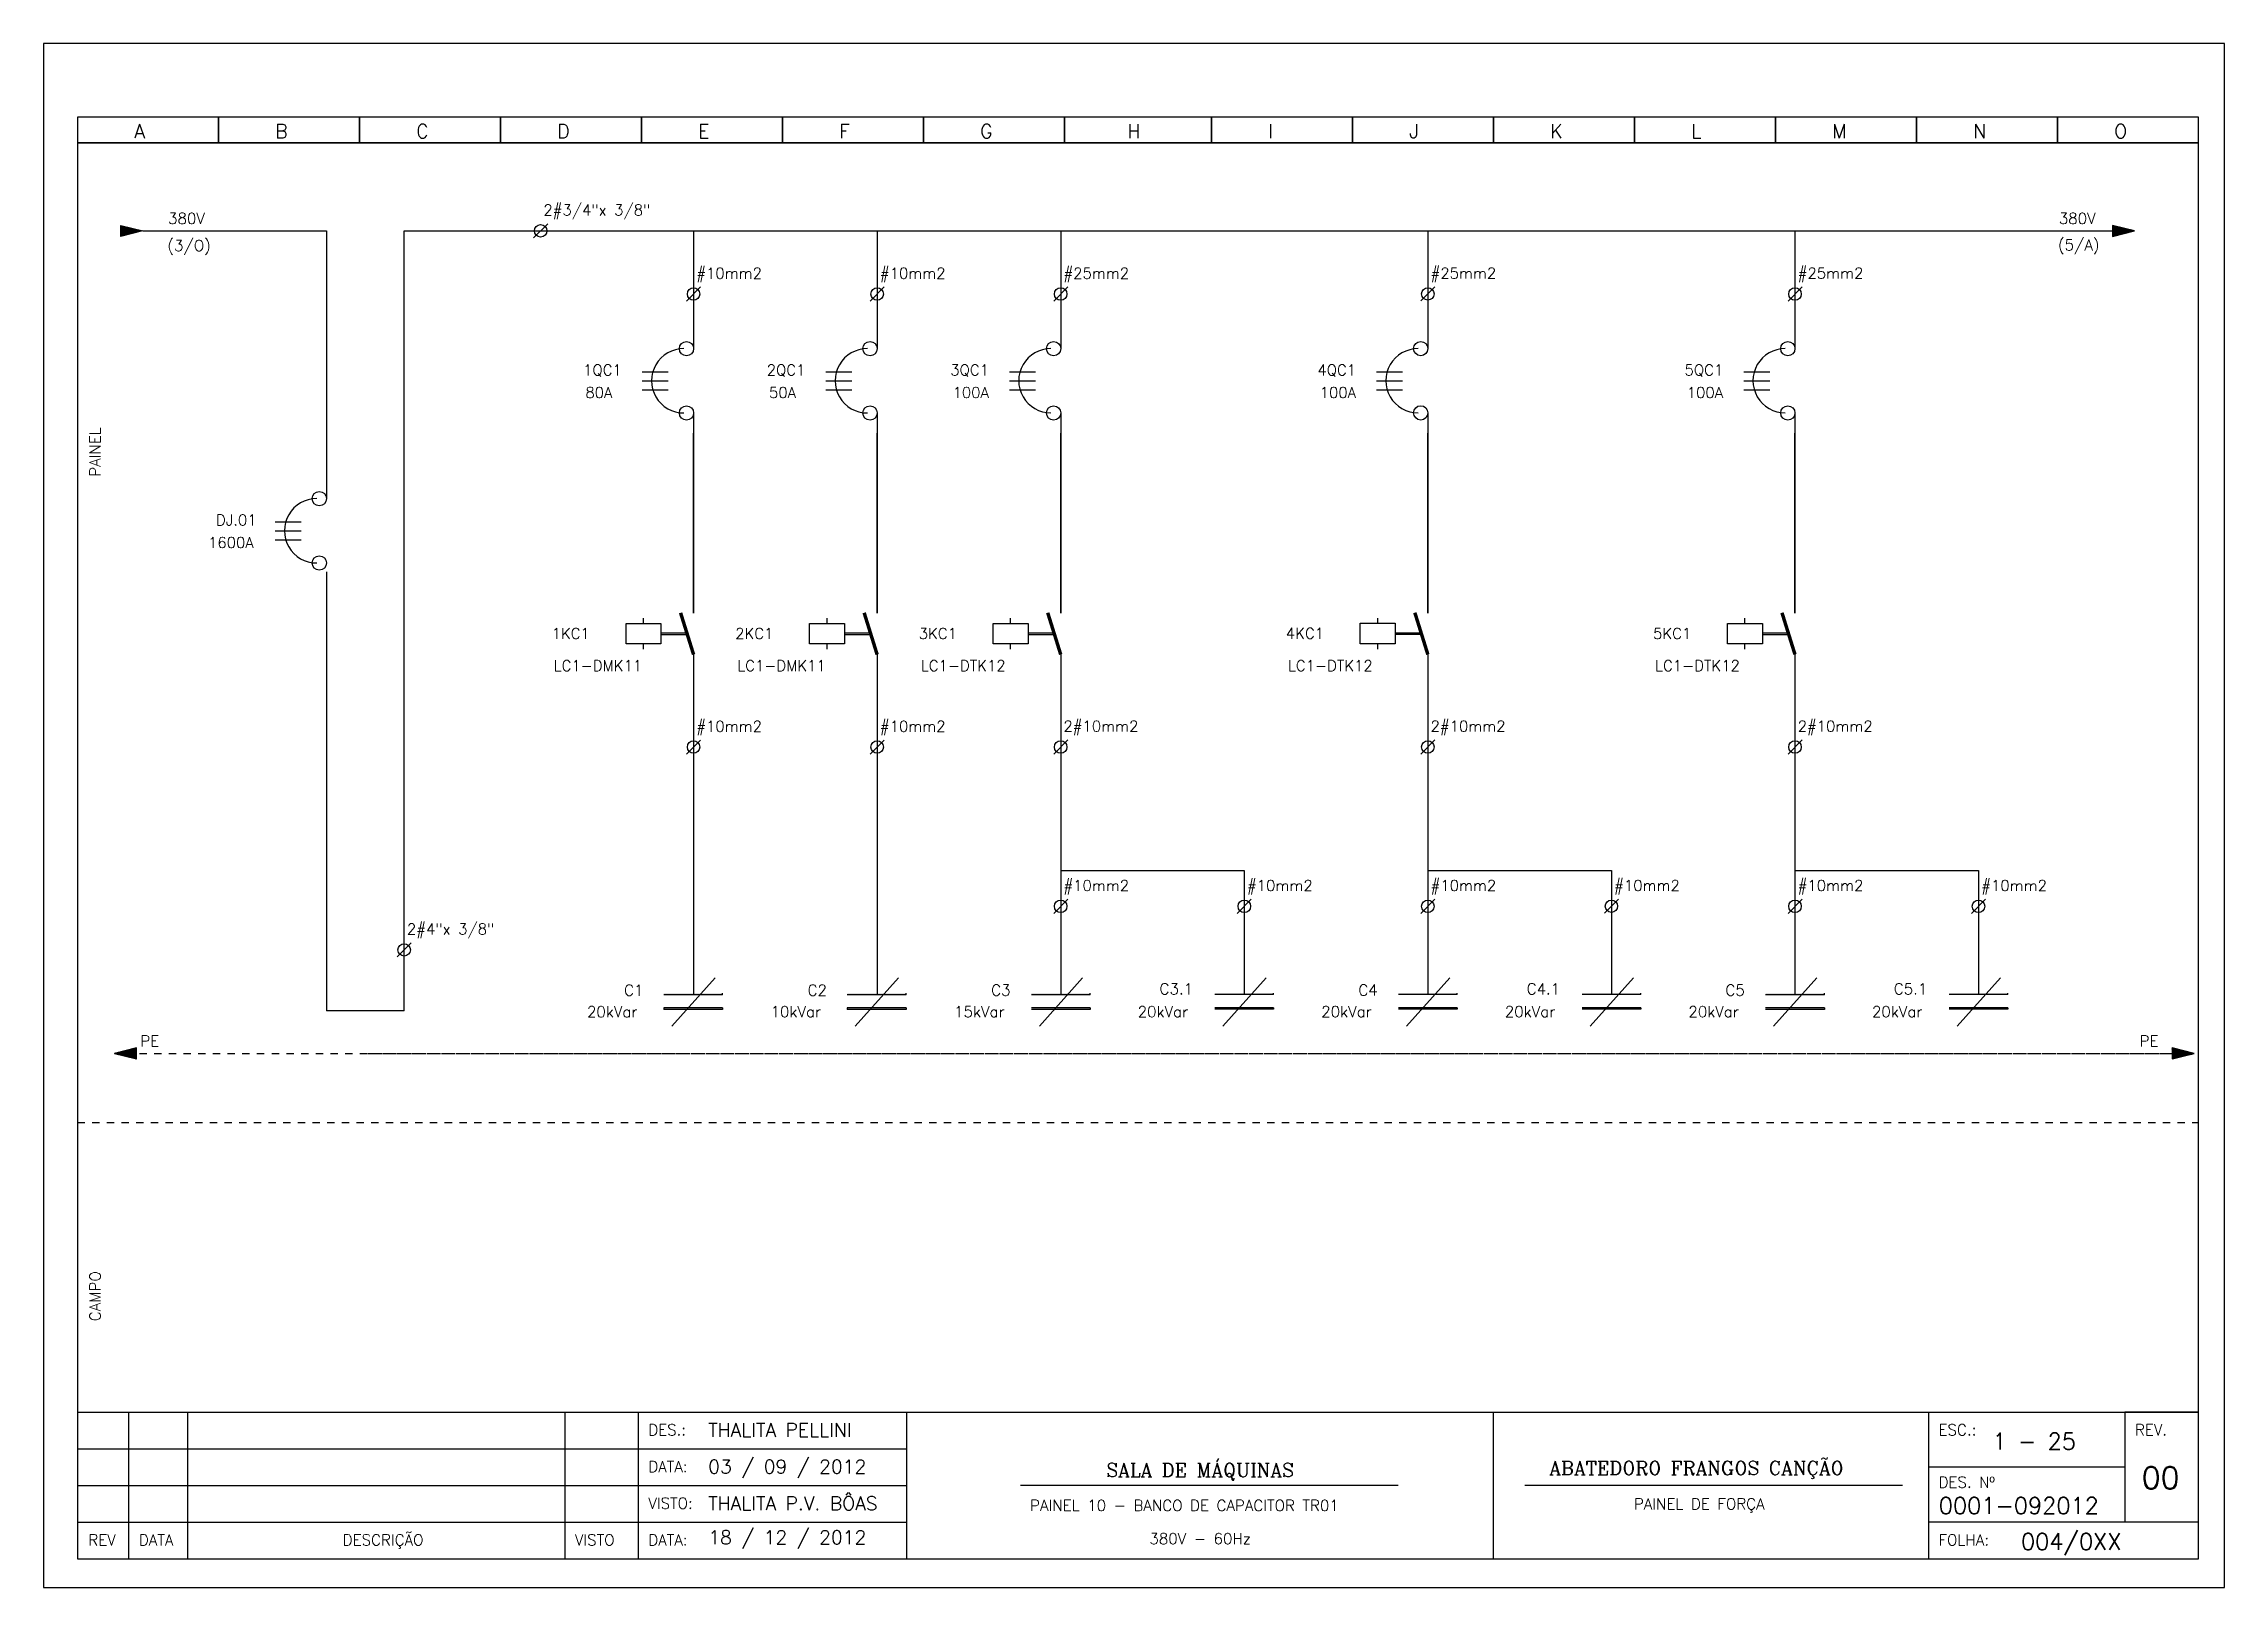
# Model space of a CAD drawing. Header units: millimetres. Extents: x 1974 to 2560, y 1429 to 1567.
# Drawn here: x 2003.81 to 2033.51, y 1512.63 to 1533.66 of the extents above; entities that cross this region are included whole.
import ezdxf

# ---------------------------------------------------------------- set-up
doc = ezdxf.new("R2010")
doc.units = ezdxf.units.MM
for name, pattern in [('DASHDOT2', [0.5, 0.25, -0.125, 0, -0.125]), ('DASHED', [0.75, 0.5, -0.25]), ('HIDDEN2', [0.1875, 0.125, -0.0625])]:
    doc.linetypes.add(name, pattern=pattern)
for name, color, linetype in [('ALIMENTAÇÃO', 6, 'Continuous'), ('CONECTOR_SAK', 2, 'Continuous'), ('DISJUNTOR', 5, 'Continuous'), ('EQUIPAMENTOS', 5, 'Continuous'), ('linhas', 6, 'Continuous'), ('MARGEM', 1, 'Continuous'), ('PAINEL', 7, 'Continuous'), ('TERRA', 3, 'DASHED'), ('TEXTO', 4, 'Continuous'), ('TEXTO_2', 5, 'Continuous'), ('TIMBRE', 7, 'Continuous')]:
    doc.layers.add(name, color=color, linetype=linetype)
doc.styles.add('REGUA60', font='romans.shx', dxfattribs={"height": 2})
doc.styles.add('ROMANC', font='romanc.shx', dxfattribs={"height": 0.55})
doc.styles.add('ROMANS', font='romans.shx', dxfattribs={"height": 37})

msp = doc.modelspace()

# ---------------------------------------------------------------- texts
at = {"style": 'ROMANS'}
for s, p in [('ESC.:', (2029.613, 1514.705)), ('REV.', (2032.289, 1514.705)), ('DES. Nº', (2029.613, 1513.992)), ('PAINEL 10 - BANCO DE CAPACITOR TR01', (2017.241, 1513.675)), ('PAINEL DE FORÇA', (2025.464, 1513.696)), ('380V - 60Hz', (2018.866, 1513.223)), ('FOLHA:', (2029.613, 1513.205))]:
    msp.add_text(s, height=0.15, dxfattribs=at).set_placement(p)
at = {"layer": 'TEXTO'}
for s, height, style, p in [('A', 0.188, 'ROMANS', (2005.041, 1532.372)), ('B', 0.188, 'ROMANS', (2006.961, 1532.372)), ('C', 0.188, 'ROMANS', (2008.881, 1532.372)), ('D', 0.188, 'ROMANS', (2010.801, 1532.372)), ('E', 0.188, 'ROMANS', (2012.721, 1532.372)), ('F', 0.188, 'ROMANS', (2014.641, 1532.372)), ('G', 0.188, 'ROMANS', (2016.561, 1532.372)), ('H', 0.188, 'ROMANS', (2018.565, 1532.372)), ('I', 0.188, 'ROMANS', (2020.485, 1532.372)), ('J', 0.188, 'ROMANS', (2022.405, 1532.372)), ('K', 0.188, 'ROMANS', (2024.325, 1532.372)), ('L', 0.188, 'ROMANS', (2026.245, 1532.372)), ('M', 0.188, 'ROMANS', (2028.165, 1532.372)), ('N', 0.188, 'ROMANS', (2030.085, 1532.372)), ('O', 0.188, 'ROMANS', (2032.005, 1532.372)), ('380V', 0.15, 'ROMANS', (2005.501, 1531.203)), ('2#3/4"x 3/8"', 0.148, 'ROMANS', (2010.612, 1531.319)), ('380V', 0.15, 'ROMANS', (2031.251, 1531.203)), ('(3/O)', 0.15, 'ROMANS', (2005.492, 1530.834)), ('(5/A)', 0.15, 'ROMANS', (2031.24, 1530.843)), ('#10mm2', 0.148, 'ROMANS', (2012.695, 1530.458)), ('#10mm2', 0.148, 'ROMANS', (2015.195, 1530.458)), ('#25mm2', 0.148, 'ROMANS', (2017.695, 1530.458)), ('#25mm2', 0.148, 'ROMANS', (2022.695, 1530.459)), ('#25mm2', 0.148, 'ROMANS', (2027.695, 1530.459)), ('1QC1', 0.148, 'ROMANS', (2011.154, 1529.14)), ('2QC1', 0.148, 'ROMANS', (2013.654, 1529.14)), ('3QC1', 0.148, 'ROMANS', (2016.154, 1529.141)), ('4QC1', 0.148, 'ROMANS', (2021.154, 1529.141)), ('5QC1', 0.148, 'ROMANS', (2026.154, 1529.141)), ('80A', 0.148, 'ROMANS', (2011.185, 1528.833)), ('50A', 0.148, 'ROMANS', (2013.685, 1528.833)), ('100A', 0.148, 'ROMANS', (2016.185, 1528.833)), ('100A', 0.148, 'ROMANS', (2021.185, 1528.834)), ('100A', 0.148, 'ROMANS', (2026.185, 1528.833)), ('DJ.01', 0.148, 'ROMANS', (2006.154, 1527.097)), ('1600A', 0.148, 'ROMANS', (2006.046, 1526.79)), ('1KC1', 0.148, 'ROMANS', (2010.725, 1525.552)), ('2KC1', 0.148, 'ROMANS', (2013.225, 1525.552)), ('3KC1', 0.148, 'ROMANS', (2015.725, 1525.552)), ('4KC1', 0.148, 'ROMANS', (2020.725, 1525.553)), ('5KC1', 0.148, 'ROMANS', (2025.725, 1525.552)), ('LC1-DMK11', 0.148, 'ROMANS', (2010.753, 1525.113)), ('LC1-DMK11', 0.148, 'ROMANS', (2013.253, 1525.113)), ('LC1-DTK12', 0.148, 'ROMANS', (2015.753, 1525.114)), ('LC1-DTK12', 0.148, 'ROMANS', (2020.753, 1525.114)), ('LC1-DTK12', 0.148, 'ROMANS', (2025.753, 1525.114)), ('#10mm2', 0.148, 'ROMANS', (2012.695, 1524.288)), ('#10mm2', 0.148, 'ROMANS', (2015.195, 1524.288)), ('2#10mm2', 0.148, 'ROMANS', (2017.695, 1524.289)), ('2#10mm2', 0.148, 'ROMANS', (2022.695, 1524.289)), ('2#10mm2', 0.148, 'ROMANS', (2027.695, 1524.289)), ('#10mm2', 0.148, 'ROMANS', (2017.695, 1522.119)), ('#10mm2', 0.148, 'ROMANS', (2020.195, 1522.119)), ('#10mm2', 0.148, 'ROMANS', (2022.695, 1522.12)), ('#10mm2', 0.148, 'ROMANS', (2025.195, 1522.12)), ('#10mm2', 0.148, 'ROMANS', (2027.695, 1522.12)), ('#10mm2', 0.148, 'ROMANS', (2030.195, 1522.119)), ('2#4"x 3/8"', 0.148, 'ROMANS', (2008.754, 1521.526)), ('C1', 0.15, 'REGUA60', (2011.711, 1520.692)), ('C2', 0.15, 'REGUA60', (2014.211, 1520.692)), ('C3', 0.15, 'REGUA60', (2016.711, 1520.693)), ('C3.1', 0.15, 'REGUA60', (2019.004, 1520.711)), ('C4', 0.15, 'REGUA60', (2021.711, 1520.694)), ('C4.1', 0.15, 'REGUA60', (2024.004, 1520.711)), ('C5', 0.15, 'REGUA60', (2026.711, 1520.693)), ('C5.1', 0.15, 'REGUA60', (2029.004, 1520.711)), ('20kVar', 0.15, 'REGUA60', (2011.206, 1520.399)), ('10kVar', 0.15, 'REGUA60', (2013.706, 1520.4)), ('15kVar', 0.15, 'REGUA60', (2016.206, 1520.4)), ('20kVar', 0.15, 'REGUA60', (2018.706, 1520.4)), ('20kVar', 0.15, 'REGUA60', (2021.206, 1520.401)), ('20kVar', 0.15, 'REGUA60', (2023.706, 1520.401)), ('20kVar', 0.15, 'REGUA60', (2026.206, 1520.4)), ('20kVar', 0.15, 'REGUA60', (2028.706, 1520.4)), ('PE', 0.15, 'ROMANS', (2005.124, 1520)), ('PE', 0.15, 'ROMANS', (2032.351, 1520)), ('THALITA PELLINI', 0.1875, 'ROMANS', (2012.857, 1514.685)), ('03 / 09 / 2012', 0.1875, 'ROMANS', (2012.857, 1514.185)), ('THALITA P.V. BÔAS', 0.1875, 'ROMANS', (2012.857, 1513.685)), ('18 / 12 / 2012', 0.1875, 'ROMANS', (2012.857, 1513.222))]:
    msp.add_text(s, height=height, dxfattribs=dict(at, style=style)).set_placement(p)
at = {"layer": 'TEXTO', "style": 'REGUA60'}
for s, p in [('PAINEL', (2004.582, 1527.76)), ('CAMPO', (2004.582, 1516.259))]:
    msp.add_text(s, height=0.15, rotation=90, dxfattribs=at).set_placement(p)
at = {"layer": 'TEXTO', "color": 150, "style": 'ROMANS'}
for s, height, p in [('DES.:', 0.15, (2012.042, 1514.705)), ('1 - 25', 0.225, (2030.347, 1514.512)), ('DATA:', 0.15, (2012.042, 1514.205)), ('00', 0.3, (2032.38, 1513.978)), ('VISTO:', 0.15, (2012.042, 1513.705)), ('0001-092012', 0.225, (2029.617, 1513.636)), ('REV', 0.15, (2004.416, 1513.205)), ('DATA', 0.15, (2005.104, 1513.205)), ('DESCRIÇÃO', 0.15, (2007.88, 1513.205)), ('VISTO', 0.15, (2011.042, 1513.205)), ('DATA:', 0.15, (2012.042, 1513.205)), ('004/0XX', 0.225, (2030.736, 1513.146))]:
    msp.add_text(s, height=height, dxfattribs=at).set_placement(p)
at = {"layer": 'TEXTO_2', "style": 'ROMANC'}
for s, p in [('SALA DE MÁQUINAS', (2018.278, 1514.138)), ('ABATEDORO FRANGOS CANÇÃO', (2024.31, 1514.166))]:
    msp.add_text(s, height=0.1875, dxfattribs=at).set_placement(p)

# ---------------------------------------------------------------- hatches: boundary and pattern name
at = {"layer": 'EQUIPAMENTOS'}
for points in [[(2004.858, 1531.034), (2005.158, 1531.109), (2004.858, 1531.184)], [(2032.283, 1531.109), (2031.983, 1531.184), (2031.983, 1531.034)]]:
    msp.add_hatch(color=256, dxfattribs=at).paths.add_polyline_path(points)
h = msp.add_hatch(color=256, dxfattribs=at)
h.paths.add_polyline_path([(2013.051, 1520.526), (2012.251, 1520.526), (2012.251, 1520.506), (2013.051, 1520.506)])
h.paths.add_polyline_path([(2013.051, 1520.726), (2012.251, 1520.726), (2012.251, 1520.706), (2013.051, 1520.706)])
h = msp.add_hatch(color=256, dxfattribs=at)
h.paths.add_polyline_path([(2013.051, 1520.526), (2012.251, 1520.526), (2012.251, 1520.506), (2013.051, 1520.506)])
h.paths.add_polyline_path([(2013.051, 1520.726), (2012.251, 1520.726), (2012.251, 1520.706), (2013.051, 1520.706)])
h = msp.add_hatch(color=256, dxfattribs=at)
h.paths.add_polyline_path([(2015.551, 1520.526), (2014.751, 1520.526), (2014.751, 1520.506), (2015.551, 1520.506)])
h.paths.add_polyline_path([(2015.551, 1520.726), (2014.751, 1520.726), (2014.751, 1520.706), (2015.551, 1520.706)])
h = msp.add_hatch(color=256, dxfattribs=at)
h.paths.add_polyline_path([(2015.551, 1520.526), (2014.751, 1520.526), (2014.751, 1520.506), (2015.551, 1520.506)])
h.paths.add_polyline_path([(2015.551, 1520.726), (2014.751, 1520.726), (2014.751, 1520.706), (2015.551, 1520.706)])
h = msp.add_hatch(color=256, dxfattribs=at)
h.paths.add_polyline_path([(2018.058, 1520.526), (2017.258, 1520.526), (2017.258, 1520.506), (2018.058, 1520.506)])
h.paths.add_polyline_path([(2018.058, 1520.726), (2017.258, 1520.726), (2017.258, 1520.706), (2018.058, 1520.706)])
h = msp.add_hatch(color=256, dxfattribs=at)
h.paths.add_polyline_path([(2018.058, 1520.526), (2017.258, 1520.526), (2017.258, 1520.506), (2018.058, 1520.506)])
h.paths.add_polyline_path([(2018.058, 1520.726), (2017.258, 1520.726), (2017.258, 1520.706), (2018.058, 1520.706)])
h = msp.add_hatch(color=256, dxfattribs=at)
h.paths.add_polyline_path([(2020.558, 1520.527), (2019.758, 1520.527), (2019.758, 1520.507), (2020.558, 1520.507)])
h.paths.add_polyline_path([(2020.558, 1520.727), (2019.758, 1520.727), (2019.758, 1520.707), (2020.558, 1520.707)])
h = msp.add_hatch(color=256, dxfattribs=at)
h.paths.add_polyline_path([(2020.558, 1520.527), (2019.758, 1520.527), (2019.758, 1520.507), (2020.558, 1520.507)])
h.paths.add_polyline_path([(2020.558, 1520.727), (2019.758, 1520.727), (2019.758, 1520.707), (2020.558, 1520.707)])
h = msp.add_hatch(color=256, dxfattribs=at)
h.paths.add_polyline_path([(2023.058, 1520.527), (2022.258, 1520.527), (2022.258, 1520.507), (2023.058, 1520.507)])
h.paths.add_polyline_path([(2023.058, 1520.727), (2022.258, 1520.727), (2022.258, 1520.707), (2023.058, 1520.707)])
h = msp.add_hatch(color=256, dxfattribs=at)
h.paths.add_polyline_path([(2023.058, 1520.527), (2022.258, 1520.527), (2022.258, 1520.507), (2023.058, 1520.507)])
h.paths.add_polyline_path([(2023.058, 1520.727), (2022.258, 1520.727), (2022.258, 1520.707), (2023.058, 1520.707)])
h = msp.add_hatch(color=256, dxfattribs=at)
h.paths.add_polyline_path([(2025.558, 1520.527), (2024.758, 1520.527), (2024.758, 1520.507), (2025.558, 1520.507)])
h.paths.add_polyline_path([(2025.558, 1520.727), (2024.758, 1520.727), (2024.758, 1520.707), (2025.558, 1520.707)])
h = msp.add_hatch(color=256, dxfattribs=at)
h.paths.add_polyline_path([(2025.558, 1520.527), (2024.758, 1520.527), (2024.758, 1520.507), (2025.558, 1520.507)])
h.paths.add_polyline_path([(2025.558, 1520.727), (2024.758, 1520.727), (2024.758, 1520.707), (2025.558, 1520.707)])
h = msp.add_hatch(color=256, dxfattribs=at)
h.paths.add_polyline_path([(2028.058, 1520.526), (2027.258, 1520.526), (2027.258, 1520.506), (2028.058, 1520.506)])
h.paths.add_polyline_path([(2028.058, 1520.726), (2027.258, 1520.726), (2027.258, 1520.706), (2028.058, 1520.706)])
h = msp.add_hatch(color=256, dxfattribs=at)
h.paths.add_polyline_path([(2028.058, 1520.526), (2027.258, 1520.526), (2027.258, 1520.506), (2028.058, 1520.506)])
h.paths.add_polyline_path([(2028.058, 1520.726), (2027.258, 1520.726), (2027.258, 1520.706), (2028.058, 1520.706)])
h = msp.add_hatch(color=256, dxfattribs=at)
h.paths.add_polyline_path([(2030.558, 1520.527), (2029.758, 1520.527), (2029.758, 1520.507), (2030.558, 1520.507)])
h.paths.add_polyline_path([(2030.558, 1520.727), (2029.758, 1520.727), (2029.758, 1520.707), (2030.558, 1520.707)])
h = msp.add_hatch(color=256, dxfattribs=at)
h.paths.add_polyline_path([(2030.558, 1520.527), (2029.758, 1520.527), (2029.758, 1520.507), (2030.558, 1520.507)])
h.paths.add_polyline_path([(2030.558, 1520.727), (2029.758, 1520.727), (2029.758, 1520.707), (2030.558, 1520.707)])
at = {"layer": 'TERRA'}
h = msp.add_hatch(dxfattribs=at)
h.set_pattern_fill('ANSI31', color=256, scale=0.004, angle=180, style=0)
h.set_pattern_definition([(225, (2062.02565715, 1568.52584864), (0.0003535533906, -0.0003535533906), [])])
h.paths.add_polyline_path([(2004.771, 1519.906), (2005.071, 1519.906), (2005.071, 1519.981)])
h.paths.add_polyline_path([(2005.071, 1519.831), (2005.071, 1519.906), (2004.771, 1519.906)])
h = msp.add_hatch(dxfattribs=at)
h.set_pattern_fill('ANSI31', color=256, scale=0.004, style=0)
h.set_pattern_definition([(45, (1975.8419275, 1471.2862611), (-0.0003535533906, 0.0003535533906), [])])
h.paths.add_polyline_path([(2033.096, 1519.906), (2032.796, 1519.906), (2032.796, 1519.831)])
h.paths.add_polyline_path([(2032.796, 1519.981), (2032.796, 1519.906), (2033.096, 1519.906)])

# ---------------------------------------------------------------- linework, layer by layer
for p, q in [((2011.96, 1529.19), (2012.314, 1529.19)), ((2011.96, 1529.19), (2012.314, 1529.19)), ((2011.96, 1529.067), (2012.314, 1529.067)), ((2011.96, 1529.067), (2012.314, 1529.067)), ((2014.46, 1529.19), (2014.814, 1529.19)), ((2014.46, 1529.19), (2014.814, 1529.19)), ((2014.46, 1529.067), (2014.814, 1529.067)), ((2014.46, 1529.067), (2014.814, 1529.067)), ((2016.96, 1529.19), (2017.314, 1529.19)), ((2016.96, 1529.19), (2017.314, 1529.19)), ((2016.96, 1529.068), (2017.314, 1529.068)), ((2016.96, 1529.068), (2017.314, 1529.068)), ((2021.96, 1529.191), (2022.314, 1529.191)), ((2021.96, 1529.191), (2022.314, 1529.191)), ((2021.96, 1529.068), (2022.314, 1529.068)), ((2021.96, 1529.068), (2022.314, 1529.068)), ((2026.96, 1529.19), (2027.314, 1529.19)), ((2026.96, 1529.19), (2027.314, 1529.19)), ((2026.96, 1529.068), (2027.314, 1529.068)), ((2026.96, 1529.068), (2027.314, 1529.068)), ((2011.96, 1528.944), (2012.314, 1528.944)), ((2011.96, 1528.944), (2012.314, 1528.944)), ((2014.46, 1528.944), (2014.814, 1528.944)), ((2014.46, 1528.944), (2014.814, 1528.944)), ((2016.96, 1528.945), (2017.314, 1528.945)), ((2016.96, 1528.945), (2017.314, 1528.945)), ((2021.96, 1528.945), (2022.314, 1528.945)), ((2021.96, 1528.945), (2022.314, 1528.945)), ((2026.96, 1528.945), (2027.314, 1528.945)), ((2026.96, 1528.945), (2027.314, 1528.945)), ((2006.96, 1527.147), (2007.314, 1527.147)), ((2006.96, 1527.024), (2007.314, 1527.024)), ((2006.96, 1526.901), (2007.314, 1526.901)), ((2033.152, 1515.022), (2032.152, 1515.022))]:
    msp.add_line(p, q)
at = {"layer": 'ALIMENTAÇÃO'}
for p, q in [((2007.658, 1531.109), (2007.658, 1527.462)), ((2008.717, 1520.486), (2008.717, 1531.109)), ((2007.658, 1526.467), (2007.658, 1520.486)), ((2017.658, 1522.399), (2020.158, 1522.399)), ((2017.658, 1522.399), (2020.158, 1522.399)), ((2022.658, 1522.399), (2025.158, 1522.399)), ((2022.658, 1522.399), (2025.158, 1522.399)), ((2027.658, 1522.399), (2030.158, 1522.399)), ((2027.658, 1522.399), (2030.158, 1522.399)), ((2008.717, 1520.486), (2007.658, 1520.486))]:
    msp.add_line(p, q, dxfattribs=at)
at = {"layer": 'ALIMENTAÇÃO', "color": 6}
for p, q in [((2012.658, 1531.109), (2012.658, 1529.505)), ((2012.658, 1531.109), (2012.658, 1529.505)), ((2015.158, 1531.11), (2015.158, 1529.505)), ((2015.158, 1531.11), (2015.158, 1529.505)), ((2017.658, 1531.11), (2017.658, 1529.506)), ((2017.658, 1531.11), (2017.658, 1529.506)), ((2022.658, 1531.111), (2022.658, 1529.507)), ((2022.658, 1531.111), (2022.658, 1529.507)), ((2027.658, 1531.11), (2027.658, 1529.506)), ((2027.658, 1531.11), (2027.658, 1529.506)), ((2012.658, 1528.629), (2012.658, 1525.902)), ((2012.658, 1528.629), (2012.658, 1525.902)), ((2015.158, 1528.629), (2015.158, 1525.902)), ((2015.158, 1528.629), (2015.158, 1525.902)), ((2017.658, 1528.629), (2017.658, 1525.903)), ((2017.658, 1528.629), (2017.658, 1525.903)), ((2022.658, 1528.63), (2022.658, 1525.904)), ((2022.658, 1528.63), (2022.658, 1525.904)), ((2027.658, 1528.629), (2027.658, 1525.903)), ((2027.658, 1528.629), (2027.658, 1525.903)), ((2012.658, 1525.339), (2012.658, 1520.706)), ((2012.658, 1525.339), (2012.658, 1520.706)), ((2015.158, 1525.339), (2015.158, 1520.706)), ((2015.158, 1525.339), (2015.158, 1520.706)), ((2017.658, 1525.34), (2017.658, 1520.706)), ((2017.658, 1525.34), (2017.658, 1520.706)), ((2022.658, 1525.34), (2022.658, 1520.707)), ((2022.658, 1525.34), (2022.658, 1520.707)), ((2027.658, 1525.34), (2027.658, 1520.706)), ((2027.658, 1525.34), (2027.658, 1520.706)), ((2020.158, 1522.399), (2020.158, 1520.707)), ((2020.158, 1522.399), (2020.158, 1520.707)), ((2025.158, 1522.399), (2025.158, 1520.707)), ((2025.158, 1522.399), (2025.158, 1520.707)), ((2030.158, 1522.399), (2030.158, 1520.707)), ((2030.158, 1522.399), (2030.158, 1520.707))]:
    msp.add_line(p, q, dxfattribs=at)
at = {"layer": 'CONECTOR_SAK'}
for p, q in [((2010.671, 1531.206), (2010.48, 1531.013)), ((2012.754, 1530.346), (2012.563, 1530.153)), ((2012.754, 1530.346), (2012.563, 1530.153)), ((2015.254, 1530.346), (2015.063, 1530.153)), ((2015.254, 1530.346), (2015.063, 1530.153)), ((2017.754, 1530.346), (2017.563, 1530.153)), ((2017.754, 1530.346), (2017.563, 1530.153)), ((2022.754, 1530.346), (2022.563, 1530.154)), ((2022.754, 1530.346), (2022.563, 1530.154)), ((2027.754, 1530.346), (2027.563, 1530.153)), ((2027.754, 1530.346), (2027.563, 1530.153)), ((2012.754, 1524.175), (2012.563, 1523.983)), ((2012.754, 1524.175), (2012.563, 1523.983)), ((2015.254, 1524.175), (2015.063, 1523.983)), ((2015.254, 1524.175), (2015.063, 1523.983)), ((2017.754, 1524.176), (2017.563, 1523.983)), ((2017.754, 1524.176), (2017.563, 1523.983)), ((2022.754, 1524.177), (2022.563, 1523.984)), ((2022.754, 1524.177), (2022.563, 1523.984)), ((2027.754, 1524.176), (2027.563, 1523.983)), ((2027.754, 1524.176), (2027.563, 1523.983)), ((2017.754, 1522.006), (2017.563, 1521.814)), ((2017.754, 1522.006), (2017.563, 1521.814)), ((2020.254, 1522.007), (2020.063, 1521.814)), ((2020.254, 1522.007), (2020.063, 1521.814)), ((2022.754, 1522.007), (2022.563, 1521.814)), ((2022.754, 1522.007), (2022.563, 1521.814)), ((2025.254, 1522.007), (2025.063, 1521.815)), ((2025.254, 1522.007), (2025.063, 1521.815)), ((2027.754, 1522.006), (2027.563, 1521.814)), ((2027.754, 1522.006), (2027.563, 1521.814)), ((2030.254, 1522.007), (2030.063, 1521.814)), ((2030.254, 1522.007), (2030.063, 1521.814)), ((2008.813, 1521.413), (2008.622, 1521.22))]:
    msp.add_line(p, q, dxfattribs=at)
for centre in [(2010.575, 1531.109), (2012.658, 1530.249), (2012.658, 1530.249), (2015.158, 1530.249), (2015.158, 1530.249), (2017.658, 1530.249), (2017.658, 1530.249), (2022.658, 1530.25), (2022.658, 1530.25), (2027.658, 1530.249), (2027.658, 1530.249), (2012.658, 1524.079), (2012.658, 1524.079), (2015.158, 1524.079), (2015.158, 1524.079), (2017.658, 1524.079), (2017.658, 1524.079), (2022.658, 1524.08), (2022.658, 1524.08), (2027.658, 1524.079), (2027.658, 1524.079), (2017.658, 1521.91), (2017.658, 1521.91), (2020.158, 1521.91), (2020.158, 1521.91), (2022.658, 1521.91), (2022.658, 1521.91), (2025.158, 1521.911), (2025.158, 1521.911), (2027.658, 1521.91), (2027.658, 1521.91), (2030.158, 1521.91), (2030.158, 1521.91), (2008.717, 1521.316)]:
    msp.add_circle(centre, 0.0846, dxfattribs=at)
at = {"layer": 'DISJUNTOR'}
for centre in [(2012.561, 1529.505), (2012.561, 1529.505), (2015.061, 1529.505), (2015.061, 1529.505), (2017.561, 1529.505), (2017.561, 1529.505), (2022.561, 1529.506), (2022.561, 1529.506), (2027.561, 1529.505), (2027.561, 1529.505), (2012.561, 1528.629), (2012.561, 1528.629), (2015.061, 1528.629), (2015.061, 1528.629), (2017.561, 1528.629), (2017.561, 1528.629), (2022.561, 1528.63), (2022.561, 1528.63), (2027.561, 1528.629), (2027.561, 1528.629), (2007.561, 1527.462), (2007.561, 1526.586)]:
    msp.add_circle(centre, 0.097, dxfattribs=at)
for centre in [(2012.524, 1529.067), (2012.524, 1529.067), (2015.024, 1529.067), (2015.024, 1529.067), (2017.524, 1529.068), (2017.524, 1529.068), (2022.524, 1529.068), (2022.524, 1529.068), (2027.524, 1529.068), (2027.524, 1529.068), (2007.524, 1527.024)]:
    msp.add_arc(centre, 0.438, 89.8656, 270.134, dxfattribs=at)
at = {"layer": 'EQUIPAMENTOS'}
for p, q in [((2005.158, 1531.109), (2007.658, 1531.109)), ((2008.717, 1531.109), (2031.983, 1531.109)), ((2011.976, 1525.763), (2011.976, 1525.834)), ((2011.976, 1525.763), (2011.976, 1525.834)), ((2014.476, 1525.763), (2014.476, 1525.835)), ((2014.476, 1525.763), (2014.476, 1525.835)), ((2016.976, 1525.763), (2016.976, 1525.835)), ((2016.976, 1525.763), (2016.976, 1525.835)), ((2021.976, 1525.764), (2021.976, 1525.836)), ((2021.976, 1525.764), (2021.976, 1525.836)), ((2026.976, 1525.763), (2026.976, 1525.835)), ((2026.976, 1525.763), (2026.976, 1525.835)), ((2011.976, 1525.413), (2011.976, 1525.484)), ((2011.976, 1525.413), (2011.976, 1525.484)), ((2012.214, 1525.633), (2012.567, 1525.633)), ((2012.214, 1525.633), (2012.567, 1525.633)), ((2012.214, 1525.613), (2012.573, 1525.613)), ((2012.214, 1525.613), (2012.573, 1525.613)), ((2014.476, 1525.413), (2014.476, 1525.484)), ((2014.476, 1525.413), (2014.476, 1525.484)), ((2014.714, 1525.634), (2015.067, 1525.634)), ((2014.714, 1525.634), (2015.067, 1525.634)), ((2014.714, 1525.613), (2015.073, 1525.613)), ((2014.714, 1525.613), (2015.073, 1525.613)), ((2016.976, 1525.413), (2016.976, 1525.484)), ((2016.976, 1525.413), (2016.976, 1525.484)), ((2017.214, 1525.634), (2017.567, 1525.634)), ((2017.214, 1525.634), (2017.567, 1525.634)), ((2017.214, 1525.614), (2017.573, 1525.614)), ((2017.214, 1525.614), (2017.573, 1525.614)), ((2021.976, 1525.414), (2021.976, 1525.485)), ((2021.976, 1525.414), (2021.976, 1525.485)), ((2022.214, 1525.635), (2022.567, 1525.635)), ((2022.214, 1525.635), (2022.567, 1525.635)), ((2022.214, 1525.615), (2022.573, 1525.615)), ((2022.214, 1525.615), (2022.573, 1525.615)), ((2026.976, 1525.413), (2026.976, 1525.484)), ((2026.976, 1525.413), (2026.976, 1525.484)), ((2027.214, 1525.634), (2027.567, 1525.634)), ((2027.214, 1525.634), (2027.567, 1525.634)), ((2027.214, 1525.614), (2027.573, 1525.614)), ((2027.214, 1525.614), (2027.573, 1525.614)), ((2013.051, 1520.706), (2012.251, 1520.706)), ((2013.051, 1520.706), (2012.251, 1520.706)), ((2012.36, 1520.276), (2012.95, 1520.935)), ((2012.36, 1520.276), (2012.95, 1520.935)), ((2013.051, 1520.706), (2013.051, 1520.726)), ((2013.051, 1520.706), (2013.051, 1520.726)), ((2015.551, 1520.706), (2014.751, 1520.706)), ((2015.551, 1520.706), (2014.751, 1520.706)), ((2014.86, 1520.276), (2015.45, 1520.935)), ((2014.86, 1520.276), (2015.45, 1520.935)), ((2015.551, 1520.706), (2015.551, 1520.726)), ((2015.551, 1520.706), (2015.551, 1520.726)), ((2018.058, 1520.706), (2017.258, 1520.706)), ((2018.058, 1520.706), (2017.258, 1520.706)), ((2017.367, 1520.277), (2017.957, 1520.935)), ((2017.367, 1520.277), (2017.957, 1520.935)), ((2018.058, 1520.706), (2018.058, 1520.726)), ((2018.058, 1520.706), (2018.058, 1520.726)), ((2020.558, 1520.707), (2019.758, 1520.707)), ((2020.558, 1520.707), (2019.758, 1520.707)), ((2019.867, 1520.277), (2020.457, 1520.936)), ((2019.867, 1520.277), (2020.457, 1520.936)), ((2020.558, 1520.707), (2020.558, 1520.727)), ((2020.558, 1520.707), (2020.558, 1520.727)), ((2023.058, 1520.707), (2022.258, 1520.707)), ((2023.058, 1520.707), (2022.258, 1520.707)), ((2022.367, 1520.277), (2022.957, 1520.936)), ((2022.367, 1520.277), (2022.957, 1520.936)), ((2023.058, 1520.707), (2023.058, 1520.727)), ((2023.058, 1520.707), (2023.058, 1520.727)), ((2025.558, 1520.707), (2024.758, 1520.707)), ((2025.558, 1520.707), (2024.758, 1520.707)), ((2024.867, 1520.278), (2025.457, 1520.936)), ((2024.867, 1520.278), (2025.457, 1520.936)), ((2025.558, 1520.707), (2025.558, 1520.727)), ((2025.558, 1520.707), (2025.558, 1520.727)), ((2028.058, 1520.706), (2027.258, 1520.706)), ((2028.058, 1520.706), (2027.258, 1520.706)), ((2027.367, 1520.277), (2027.957, 1520.935)), ((2027.367, 1520.277), (2027.957, 1520.935)), ((2028.058, 1520.706), (2028.058, 1520.726)), ((2028.058, 1520.706), (2028.058, 1520.726)), ((2030.558, 1520.707), (2029.758, 1520.707)), ((2030.558, 1520.707), (2029.758, 1520.707)), ((2029.867, 1520.277), (2030.457, 1520.936)), ((2029.867, 1520.277), (2030.457, 1520.936)), ((2030.558, 1520.707), (2030.558, 1520.727)), ((2030.558, 1520.707), (2030.558, 1520.727)), ((2013.051, 1520.526), (2012.251, 1520.526)), ((2012.251, 1520.526), (2012.251, 1520.506)), ((2013.051, 1520.526), (2012.251, 1520.526)), ((2012.251, 1520.526), (2012.251, 1520.506)), ((2013.051, 1520.506), (2012.251, 1520.506)), ((2013.051, 1520.506), (2012.251, 1520.506)), ((2013.051, 1520.526), (2013.051, 1520.506)), ((2013.051, 1520.526), (2013.051, 1520.506)), ((2015.551, 1520.526), (2014.751, 1520.526)), ((2014.751, 1520.526), (2014.751, 1520.506)), ((2015.551, 1520.526), (2014.751, 1520.526)), ((2014.751, 1520.526), (2014.751, 1520.506)), ((2015.551, 1520.506), (2014.751, 1520.506)), ((2015.551, 1520.506), (2014.751, 1520.506)), ((2015.551, 1520.526), (2015.551, 1520.506)), ((2015.551, 1520.526), (2015.551, 1520.506)), ((2018.058, 1520.526), (2017.258, 1520.526)), ((2018.058, 1520.526), (2017.258, 1520.526)), ((2018.058, 1520.506), (2017.258, 1520.506)), ((2018.058, 1520.506), (2017.258, 1520.506)), ((2018.058, 1520.526), (2018.058, 1520.506)), ((2018.058, 1520.526), (2018.058, 1520.506)), ((2020.558, 1520.527), (2019.758, 1520.527)), ((2020.558, 1520.527), (2019.758, 1520.527)), ((2020.558, 1520.507), (2019.758, 1520.507)), ((2020.558, 1520.507), (2019.758, 1520.507)), ((2020.558, 1520.527), (2020.558, 1520.507)), ((2020.558, 1520.527), (2020.558, 1520.507)), ((2023.058, 1520.527), (2022.258, 1520.527)), ((2023.058, 1520.527), (2022.258, 1520.527)), ((2023.058, 1520.507), (2022.258, 1520.507)), ((2023.058, 1520.507), (2022.258, 1520.507)), ((2023.058, 1520.527), (2023.058, 1520.507)), ((2023.058, 1520.527), (2023.058, 1520.507)), ((2025.558, 1520.527), (2024.758, 1520.527)), ((2025.558, 1520.527), (2024.758, 1520.527)), ((2025.558, 1520.507), (2024.758, 1520.507)), ((2025.558, 1520.507), (2024.758, 1520.507)), ((2025.558, 1520.527), (2025.558, 1520.507)), ((2025.558, 1520.527), (2025.558, 1520.507)), ((2028.058, 1520.526), (2027.258, 1520.526)), ((2028.058, 1520.526), (2027.258, 1520.526)), ((2028.058, 1520.506), (2027.258, 1520.506)), ((2028.058, 1520.506), (2027.258, 1520.506)), ((2028.058, 1520.526), (2028.058, 1520.506)), ((2028.058, 1520.526), (2028.058, 1520.506)), ((2030.558, 1520.527), (2029.758, 1520.527)), ((2030.558, 1520.527), (2029.758, 1520.527)), ((2030.558, 1520.507), (2029.758, 1520.507)), ((2030.558, 1520.507), (2029.758, 1520.507)), ((2030.558, 1520.527), (2030.558, 1520.507)), ((2030.558, 1520.527), (2030.558, 1520.507))]:
    msp.add_line(p, q, dxfattribs=at)
for points in [[(2004.858, 1531.184), (2005.158, 1531.109), (2004.858, 1531.034), (2004.858, 1531.184)], [(2031.983, 1531.034), (2032.283, 1531.109), (2031.983, 1531.184), (2031.983, 1531.034)]]:
    msp.add_lwpolyline(points, dxfattribs=at)
for points in [[(2011.738, 1525.484), (2011.738, 1525.763), (2012.214, 1525.763), (2012.214, 1525.484)], [(2011.738, 1525.484), (2011.738, 1525.763), (2012.214, 1525.763), (2012.214, 1525.484)], [(2014.238, 1525.484), (2014.238, 1525.763), (2014.714, 1525.763), (2014.714, 1525.484)], [(2014.238, 1525.484), (2014.238, 1525.763), (2014.714, 1525.763), (2014.714, 1525.484)], [(2016.738, 1525.484), (2016.738, 1525.763), (2017.214, 1525.763), (2017.214, 1525.484)], [(2016.738, 1525.484), (2016.738, 1525.763), (2017.214, 1525.763), (2017.214, 1525.484)], [(2021.738, 1525.485), (2021.738, 1525.764), (2022.214, 1525.764), (2022.214, 1525.485)], [(2021.738, 1525.485), (2021.738, 1525.764), (2022.214, 1525.764), (2022.214, 1525.485)], [(2026.738, 1525.484), (2026.738, 1525.763), (2027.214, 1525.763), (2027.214, 1525.484)], [(2026.738, 1525.484), (2026.738, 1525.763), (2027.214, 1525.763), (2027.214, 1525.484)]]:
    msp.add_lwpolyline(points, close=True, dxfattribs=at)
at = {"layer": 'EQUIPAMENTOS', "const_width": 0.0472}
for points in [[(2012.658, 1525.339), (2012.481, 1525.907)], [(2012.658, 1525.339), (2012.481, 1525.907)], [(2015.158, 1525.339), (2014.981, 1525.908)], [(2015.158, 1525.339), (2014.981, 1525.908)], [(2017.658, 1525.34), (2017.481, 1525.908)], [(2017.658, 1525.34), (2017.481, 1525.908)], [(2022.658, 1525.34), (2022.481, 1525.909)], [(2022.658, 1525.34), (2022.481, 1525.909)], [(2027.658, 1525.34), (2027.481, 1525.908)], [(2027.658, 1525.34), (2027.481, 1525.908)]]:
    msp.add_lwpolyline(points, dxfattribs=at)
at = {"layer": 'linhas', "color": 6}
for p, q in [((2012.658, 1525.904), (2012.658, 1528.354)), ((2012.658, 1525.904), (2012.658, 1528.354)), ((2015.158, 1525.903), (2015.158, 1528.354)), ((2015.158, 1525.903), (2015.158, 1528.354)), ((2017.658, 1525.903), (2017.658, 1528.355)), ((2017.658, 1525.903), (2017.658, 1528.355)), ((2022.658, 1525.904), (2022.658, 1528.355)), ((2022.658, 1525.904), (2022.658, 1528.355)), ((2027.658, 1525.903), (2027.658, 1528.355)), ((2027.658, 1525.903), (2027.658, 1528.355))]:
    msp.add_line(p, q, dxfattribs=at)
at = {"layer": 'MARGEM', "color": 7}
msp.add_lwpolyline([(2003.806, 1512.634), (2033.506, 1512.634), (2033.506, 1533.659), (2003.806, 1533.659)], close=True, dxfattribs=at)
at = {"layer": 'PAINEL', "color": 12, "linetype": 'HIDDEN2', "ltscale": 0.005}
msp.add_line((2004.268, 1518.966), (2033.152, 1518.966), dxfattribs=at)
at = {"layer": 'TERRA', "linetype": 'DASHDOT2', "ltscale": 0.0025}
for p, q in [((2005.112, 1519.906), (2032.796, 1519.906)), ((2005.112, 1519.906), (2032.796, 1519.906)), ((2008.223, 1519.906), (2033.096, 1519.906))]:
    msp.add_line(p, q, dxfattribs=at)
at = {"layer": 'TERRA'}
for points in [[(2005.071, 1519.981), (2004.771, 1519.906), (2005.071, 1519.831), (2005.071, 1519.981)], [(2005.071, 1519.981), (2004.771, 1519.906), (2005.071, 1519.831), (2005.071, 1519.981)], [(2032.796, 1519.831), (2033.096, 1519.906), (2032.796, 1519.981), (2032.796, 1519.831)], [(2032.796, 1519.831), (2033.096, 1519.906), (2032.796, 1519.981), (2032.796, 1519.831)]]:
    msp.add_lwpolyline(points, dxfattribs=at)
at = {"layer": 'TIMBRE', "color": 12}
msp.add_line((2033.152, 1532.659), (2004.268, 1532.659), dxfattribs=at)
at = {"layer": 'TIMBRE'}
for p, q in [((2004.268, 1515.022), (2033.152, 1515.022)), ((2004.968, 1513.022), (2004.968, 1515.022)), ((2005.768, 1513.022), (2005.768, 1515.022)), ((2010.906, 1515.022), (2010.906, 1513.022)), ((2011.906, 1513.022), (2011.906, 1515.022)), ((2015.559, 1515.022), (2015.559, 1513.022)), ((2023.549, 1515.022), (2023.549, 1513.022)), ((2029.477, 1515.022), (2029.477, 1513.022)), ((2032.152, 1515.022), (2032.152, 1513.522)), ((2004.268, 1514.522), (2015.559, 1514.522)), ((2032.152, 1514.272), (2029.477, 1514.272)), ((2004.268, 1514.022), (2015.559, 1514.022)), ((2022.253, 1514.022), (2017.109, 1514.022)), ((2029.124, 1514.022), (2023.98, 1514.022)), ((2004.268, 1513.522), (2015.559, 1513.522)), ((2033.152, 1513.522), (2029.477, 1513.522))]:
    msp.add_line(p, q, dxfattribs=at)
at = {"layer": 'TIMBRE', "color": 12}
for points in [[(2004.268, 1532.309), (2006.188, 1532.309), (2006.188, 1532.659), (2004.268, 1532.659)], [(2006.188, 1532.309), (2008.108, 1532.309), (2008.108, 1532.659), (2006.188, 1532.659)], [(2008.108, 1532.309), (2010.028, 1532.309), (2010.028, 1532.659), (2008.108, 1532.659)], [(2010.028, 1532.309), (2011.948, 1532.309), (2011.948, 1532.659), (2010.028, 1532.659)], [(2011.948, 1532.309), (2013.868, 1532.309), (2013.868, 1532.659), (2011.948, 1532.659)], [(2013.868, 1532.309), (2015.788, 1532.309), (2015.788, 1532.659), (2013.868, 1532.659)], [(2015.788, 1532.309), (2017.708, 1532.309), (2017.708, 1532.659), (2015.788, 1532.659)], [(2017.708, 1532.309), (2019.712, 1532.309), (2019.712, 1532.659), (2017.708, 1532.659)], [(2019.712, 1532.309), (2021.632, 1532.309), (2021.632, 1532.659), (2019.712, 1532.659)], [(2021.632, 1532.309), (2023.552, 1532.309), (2023.552, 1532.659), (2021.632, 1532.659)], [(2023.552, 1532.309), (2025.472, 1532.309), (2025.472, 1532.659), (2023.552, 1532.659)], [(2025.472, 1532.309), (2027.392, 1532.309), (2027.392, 1532.659), (2025.472, 1532.659)], [(2027.392, 1532.309), (2029.312, 1532.309), (2029.312, 1532.659), (2027.392, 1532.659)], [(2029.312, 1532.309), (2031.232, 1532.309), (2031.232, 1532.659), (2029.312, 1532.659)], [(2031.232, 1532.309), (2033.152, 1532.309), (2033.152, 1532.659), (2031.232, 1532.659)], [(2004.268, 1513.022), (2033.152, 1513.022), (2033.152, 1532.309), (2004.268, 1532.309)]]:
    msp.add_lwpolyline(points, close=True, dxfattribs=at)

msp.set_redraw_order([(e.dxf.handle, doc.entitydb.next_handle()) for e in msp.query("TEXT MTEXT ATTDEF DIMENSION ARC_DIMENSION")])  # texts and dimensions are drawn at this point

doc.saveas('drawing.dxf')
